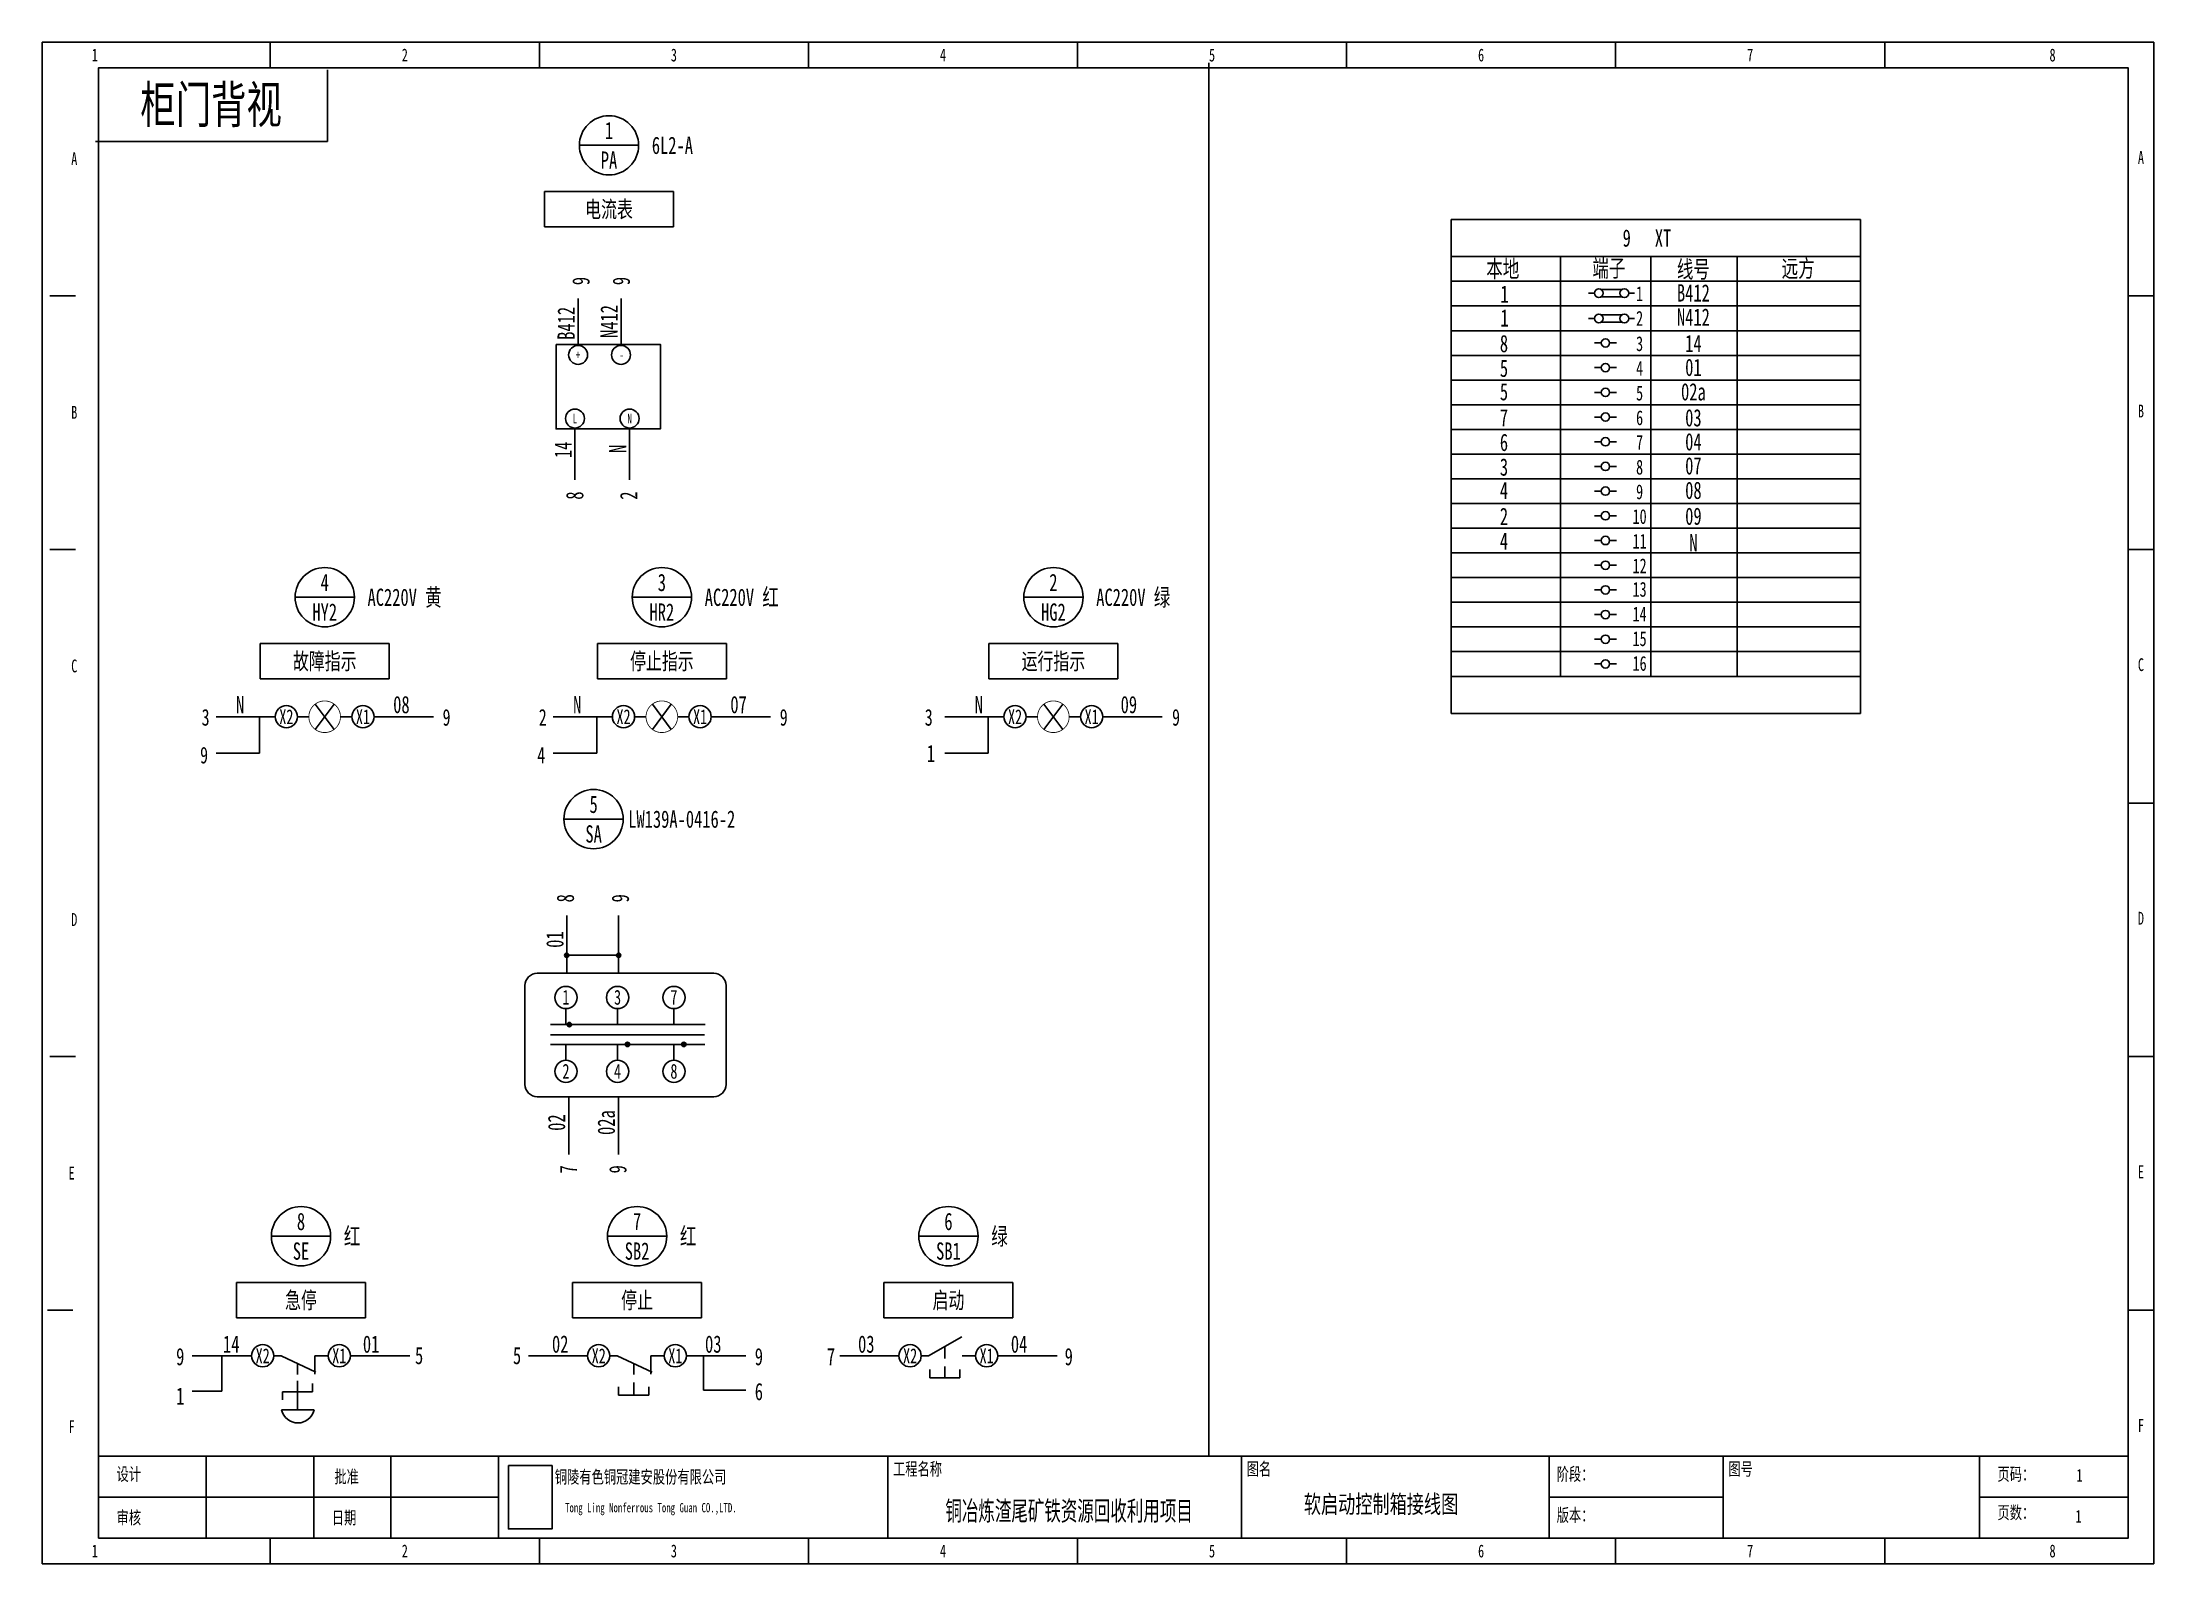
# Model space of a CAD drawing. Header units: millimetres. Extents: x 401220 to 2750366, y -101310 to 943175.
# Drawn here: x 1387354 to 1447973, y 279885 to 323583 of the extents above; entities that cross this region are included whole.
import ezdxf
from ezdxf.enums import TextEntityAlignment as Align

# ---------------------------------------------------------------- set-up
doc = ezdxf.new("R2010")
doc.units = ezdxf.units.MM
doc.linetypes.add('事故照明', pattern=[800, 600, 0, -200, 0])
doc.layers.add('SW', color=8, linetype='Continuous', lineweight=20)
doc.styles.add('IDQSTYLE', font='NSimSun.ttf', dxfattribs={"width": 0.7})
doc.styles.add('标准', font='NSimSun.ttf', dxfattribs={"width": 0.667})

msp = doc.modelspace()

# ---------------------------------------------------------------- texts
at = {"style": 'IDQSTYLE', "width": 0.7}
for s, p in [('1', (1388862.19197, 322921.23879)), ('2', (1397763.74409, 322921.23879)), ('3', (1405488.23147, 322921.23879)), ('4', (1413212.71886, 322921.23879)), ('5', (1420937.20624, 322921.23879)), ('6', (1428661.69362, 322921.23879)), ('7', (1436386.181, 322921.23879)), ('8', (1445067.03348, 322921.23879)), ('A', (1388273.6596, 319941.79366)), ('A', (1447605.07934, 319978.57693)), ('B', (1388273.6596, 312658.70556)), ('B', (1447605.07934, 312695.48883)), ('C', (1388273.6596, 305375.61745)), ('C', (1447605.07934, 305412.40073)), ('D', (1388273.6596, 298092.52935)), ('D', (1447605.07934, 298129.31263)), ('E', (1388200.09305, 290809.44125)), ('E', (1447605.07934, 290846.22452)), ('F', (1388200.09305, 283526.35315)), ('F', (1447605.07934, 283563.13642)), ('1', (1388862.19197, 279958.37564)), ('2', (1397763.74409, 279958.37564)), ('3', (1405488.23147, 279958.37564)), ('4', (1413212.71886, 279958.37564)), ('5', (1420937.20624, 279958.37564)), ('6', (1428661.69362, 279958.37564)), ('7', (1436386.181, 279958.37564)), ('8', (1445067.03348, 279958.37564))]:
    msp.add_text(s, height=368.5684, dxfattribs=at).set_placement(p, align=Align.BOTTOM_CENTER)
msp.add_text('柜门背视', height=1063.644581, dxfattribs=at).set_placement((1392203.02989, 321811.60536), align=Align.MIDDLE)
for s, height, p in [('1', 496.36747, (1403625.3485, 321047.75474)), ('PA', 496.367471, (1403625.3485, 320196.83908)), ('电流表', 478.640062, (1403625.3485, 318785.92395)), ('9', 496.36747, (1432842.5834, 317960.15798)), ('XT', 496.367471, (1433885.0256, 317958.1375)), ('1', 496.36747, (1429334.27887, 316350.8416)), ('1', 425.45783, (1433212.10848, 316362.67055)), ('1', 496.36747, (1429334.27887, 315664.3408)), ('2', 425.45783, (1433212.1085, 315653.57416)), ('+', 272.16, (1402737.14644, 314602.77093)), ('8', 496.36747, (1429318.35206, 314928.41116)), ('3', 425.45783, (1433212.10799, 314926.00095)), ('-', 272.16, (1403991.92376, 314602.77093)), ('5', 496.36747, (1429318.35206, 314219.31477)), ('4', 425.45783, (1433212.10801, 314216.90456)), ('5', 496.36747, (1429318.35206, 313547.56958)), ('5', 425.45783, (1433212.10803, 313507.80817)), ('@N421', 0.141819, (1433530.47748, 313526.28508)), ('L', 272.16, (1402647.9022, 312775.06194)), ('N', 272.16, (1404216.52623, 312775.06194)), ('7', 496.36747, (1429318.3521, 312801.12199)), ('6', 425.45783, (1433212.10804, 312798.71178)), ('6', 496.36747, (1429318.35212, 312092.02561)), ('7', 425.45783, (1433212.10806, 312089.6154)), ('3', 496.36747, (1429318.35206, 311382.92922)), ('8', 425.45783, (1433212.10808, 311380.51901)), ('4', 496.36747, (1429318.35206, 310710.03053)), ('9', 425.45783, (1433212.1081, 310671.42262)), ('2', 496.36747, (1429318.35217, 309964.73751)), ('10', 425.457833, (1433212.10812, 309962.32623)), ('4', 496.36747, (1429318.35206, 309255.64005)), ('11', 425.457833, (1433212.10814, 309253.22985)), ('12', 425.457833, (1433212.10816, 308544.13346)), ('4', 496.36747, (1395463.57176, 308068.46278)), ('3', 496.36747, (1405143.02987, 308068.46278)), ('2', 496.36747, (1416383.00943, 308068.46278)), ('13', 425.457833, (1433212.10814, 307871.48876)), ('HY2', 496.367471, (1395463.57176, 307217.54711)), ('HR2', 496.367471, (1405143.02987, 307217.54711)), ('HG2', 496.367471, (1416383.00943, 307217.54711)), ('14', 425.457833, (1433212.10816, 307162.39237)), ('15', 425.457833, (1433212.10814, 306453.29599)), ('故障指示', 478.640062, (1395463.57176, 305807.70101)), ('停止指示', 478.640062, (1405143.02987, 305807.70101)), ('运行指示', 478.640062, (1416383.00943, 305806.63198)), ('16', 425.457833, (1433212.10816, 305744.1996)), ('3', 478.64006, (1392043.97909, 304194.60859)), ('X2', 425.457833, (1394363.05451, 304210.97837)), ('X1', 425.457833, (1396561.25331, 304210.97837)), ('9', 478.64006, (1398961.71481, 304194.60859)), ('2', 478.64006, (1401723.4372, 304194.60859)), ('X2', 425.457833, (1404042.51262, 304210.97837)), ('X1', 425.457833, (1406240.71142, 304210.97837)), ('9', 478.64006, (1408641.17292, 304194.60859)), ('3', 478.64006, (1412803.99289, 304194.60859)), ('X2', 425.457833, (1415282.49217, 304210.97837)), ('X1', 425.457833, (1417480.69097, 304210.97837)), ('9', 478.64006, (1419904.06514, 304194.60859)), ('9', 478.64006, (1392000.67215, 303109.06978)), ('4', 478.64006, (1401680.13026, 303109.06978)), ('1', 496.36747, (1412866.32529, 303155.74623)), ('5', 496.36747, (1403183.78547, 301696.37685)), ('SA', 496.367471, (1403183.78547, 300845.46118)), ('8', 496.36747, (1394783.23071, 289716.53651)), ('7', 496.36747, (1404431.06114, 289716.53651)), ('6', 496.36747, (1413369.94544, 289716.53651)), ('SE', 496.367471, (1394783.23071, 288865.62085)), ('SB2', 496.367471, (1404431.06114, 288865.62085)), ('SB1', 496.367471, (1413369.94544, 288865.62085)), ('急停', 478.640062, (1394783.23071, 287454.70572)), ('停止', 478.640062, (1404431.06114, 287454.70572)), ('启动', 478.640062, (1413369.94544, 287454.70572)), ('X2', 425.457833, (1393682.71346, 285859.05211)), ('X1', 425.457833, (1395880.91226, 285859.05211)), ('X2', 425.457833, (1403330.54388, 285859.05211)), ('X1', 425.457833, (1405528.74269, 285859.05211)), ('X2', 425.457833, (1412269.42818, 285859.05211)), ('X1', 425.457833, (1414467.62698, 285859.05211)), ('软启动控制箱接线图', 515.995757, (1425789.12617, 281598.80664))]:
    msp.add_text(s, height=height, dxfattribs=at).set_placement(p, align=Align.MIDDLE_CENTER)
for s, height, p in [(' 6L2-A', 496.367471, (1404618.08344, 320622.29691)), (' AC220V 黄', 496.367471, (1396456.3067, 307643.00494)), (' AC220V 红', 496.367471, (1406135.76481, 307643.00494)), (' AC220V 绿', 496.367471, (1417375.74437, 307643.00494)), ('LW139A-0416-2', 496.3674713, (1404176.52042, 301270.91902)), (' 红', 496.367471, (1395775.96566, 289291.07868)), (' 红', 496.367471, (1405423.79608, 289291.07868)), (' 绿', 496.367471, (1414362.68038, 289291.07868))]:
    msp.add_text(s, height=height, dxfattribs=at).set_placement(p, align=Align.MIDDLE_LEFT)
for s, height, rotation, p in [('本地', 496.367471, 359.9999984659, (1429284.11939, 316831.54308)), ('端子', 496.367471, 359.9999984659, (1432329.45055, 316845.48507)), ('线号', 496.367471, 359.9999984659, (1434756.64801, 316817.29466)), ('远方', 496.367471, 359.9999984659, (1437763.91778, 316836.15636)), ('9', 496.36747, 89.9999984585, (1403067.12582, 316724.28348)), ('9', 496.36747, 89.9999984585, (1404224.99946, 316724.28348)), ('B412', 496.367471, 359.9999984659, (1434756.64856, 316135.68579)), ('B412', 496.367471, 89.9999984585, (1402642.8661, 315509.43045)), ('N412', 496.367471, 89.9999984585, (1403875.93413, 315562.5164)), ('N412', 496.367471, 359.9999984659, (1434756.64856, 315440.9351)), ('14', 496.367471, 359.9999984659, (1434756.64803, 314683.20275)), ('01', 496.367471, 359.9999984659, (1434756.64803, 313998.42938)), ('02a', 496.367471, 359.9999984659, (1434756.64803, 313295.88733)), ('03', 496.367471, 359.9999984659, (1434756.64803, 312549.59574)), ('04', 496.367471, 359.9999984659, (1434756.64803, 311860.86109)), ('14', 496.367471, 89.9999984585, (1402553.62186, 311876.69532)), ('N', 496.36747, 89.9999984585, (1404122.24589, 311905.26121)), ('07', 496.367471, 359.9999984659, (1434756.64803, 311169.21732)), ('8', 496.36747, 89.9999984585, (1402887.66384, 310562.58073)), ('2', 496.36747, 89.9999984585, (1404436.62422, 310562.58073)), ('08', 496.367471, 359.9999984659, (1434756.64803, 310466.48795)), ('09', 496.367471, 359.9999984659, (1434756.64803, 309723.12394)), ('N', 496.36747, 359.9999984659, (1434756.64795, 308961.94286)), ('8', 496.36747, 89.9999984585, (1402619.20093, 298997.22246)), ('9', 496.36747, 89.9999984585, (1404198.0472, 298997.22246)), ('01', 496.367471, 89.9999984585, (1402318.4265, 297811.39733)), ('02a', 496.367471, 89.9999984585, (1403793.01017, 292555.82596)), ('02', 496.367471, 89.9999984585, (1402367.44592, 292555.82596)), ('7', 496.36747, 89.9999984585, (1402705.5651, 291213.57997)), ('9', 496.36747, 89.9999984585, (1404126.06505, 291213.57997)), ('14', 496.367471, 359.9999984659, (1392780.61813, 285946.69709)), ('01', 496.367471, 359.9999984659, (1396795.63056, 285946.69709)), ('02', 496.367471, 359.9999984659, (1402224.56633, 285946.69709)), ('03', 496.367471, 359.9999984659, (1406618.7035, 285946.69709)), ('03', 496.367471, 359.9999984659, (1411012.01268, 285946.69709)), ('04', 496.367471, 359.9999984659, (1415397.978, 285946.69709)), ('9', 496.36747, 359.9999984659, (1391316.12474, 285586.82178)), ('5', 496.36747, 359.9999984659, (1398173.50975, 285618.41367)), ('5', 496.36747, 359.9999984659, (1400984.97896, 285618.41367)), ('9', 496.36747, 359.9999984659, (1407928.24676, 285586.82178)), ('7', 496.36747, 359.9999984659, (1409998.21294, 285586.82178)), ('9', 496.36747, 359.9999984659, (1416824.27385, 285586.82178)), ('1', 496.36747, 359.9999984659, (1391316.12474, 284453.19632)), ('6', 496.36747, 359.9999984659, (1407928.24676, 284582.77365))]:
    msp.add_text(s, height=height, rotation=rotation, dxfattribs=at).set_placement(p, align=Align.CENTER)
for s, height, p in [('N', 496.36747, (1393034.95669, 304312.81107)), ('08', 496.367471, (1397666.02305, 304312.81107)), ('N', 496.36747, (1402714.4148, 304312.81107)), ('07', 496.367471, (1407345.48116, 304312.81107)), ('N', 496.36747, (1414241.1688, 304312.81107)), ('09', 496.367471, (1418549.5853, 304312.81107)), ('1', 425.45783, (1402389.41432, 295943.21218)), ('3', 425.45783, (1403871.21948, 295943.21218)), ('7', 425.45783, (1405488.51654, 295943.21218)), ('2', 425.45783, (1402389.41432, 293816.6462)), ('4', 425.45783, (1403871.21948, 293816.6462)), ('8', 425.45783, (1405488.51654, 293816.6462)), ('1', 368.5684, (1445839.48222, 282238.93859)), ('1', 368.5684, (1445810.08119, 281061.87384))]:
    msp.add_text(s, height=height, dxfattribs=at).set_placement(p, align=Align.CENTER)
for s, p in [('设计', (1389487.50761, 282165.37204)), ('批准', (1395740.66407, 282091.80549)), ('工程名称', (1411778.1712, 282312.50513)), ('图名', (1421930.35461, 282312.50513)), ('阶段：', (1430831.90674, 282165.37204)), ('图号', (1435760.86535, 282312.50513)), ('页码：', (1443485.35273, 282165.37204)), ('审核', (1389487.50761, 280914.74075)), ('日期', (1395667.09752, 280914.74075)), ('版本：', (1430831.90674, 280988.3073)), ('页数：', (1443485.35273, 281061.87384))]:
    msp.add_text(s, height=368.568398, dxfattribs=at).set_placement(p, align=Align.BOTTOM_LEFT)
for s, height, p in [('铜陵有色铜冠建安股份有限公司', 368.5683979, (1402068.99262, 282564.7681)), ('Tong Ling Nonferrous Tong Guan CO.,LTD.', 265.3692465, (1402363.2588, 281629.04283))]:
    msp.add_text(s, height=height, dxfattribs=at).set_placement(p, align=Align.TOP_LEFT)
at = {"layer": 'SW', "color": 4, "linetype": 'Continuous', "lineweight": 25, "style": '标准', "width": 0.62}
msp.add_text('铜冶炼渣尾矿铁资源回收利用项目', height=560, dxfattribs=at).set_placement((1416833.72416, 281125.96072), align=Align.CENTER)

# ---------------------------------------------------------------- hatches: boundary and pattern name
h = msp.add_hatch(color=256)
h.dxf.hatch_style = 1
h.paths.add_polyline_path([(1402475.82452, 297360.98523, 0.4142135624), (1402412.70683, 297424.10291), (1402412.70683, 297297.86755, 0.4142135624)])
h.paths.add_polyline_path([(1402412.70683, 297424.10291, 0.4142135624), (1402349.58915, 297360.98523, 0.4142135624), (1402412.70683, 297297.86755)])
h = msp.add_hatch(color=256)
h.dxf.hatch_style = 1
h.paths.add_polyline_path([(1403964.47824, 297360.98523, 0.4142135624), (1403901.36056, 297424.10291), (1403901.36056, 297297.86755, 0.4142135624)])
h.paths.add_polyline_path([(1403901.36056, 297424.10291, 0.4142135624), (1403838.24288, 297360.98523, 0.4142135624), (1403901.36056, 297297.86755)])
h = msp.add_hatch(color=256)
h.dxf.hatch_style = 1
h.paths.add_polyline_path([(1402549.81219, 295368.79678, 1), (1402426.7895, 295368.79678)])
h.paths.add_polyline_path([(1402426.7895, 295368.79678, 1), (1402549.81219, 295368.79678)])
h = msp.add_hatch(color=256)
h.dxf.hatch_style = 1
h.paths.add_polyline_path([(1404094.49238, 294801.51967), (1404217.51508, 294801.51967, 1)])
h.paths.add_polyline_path([(1404217.51508, 294801.51967), (1404094.49238, 294801.51967, 1)])
h = msp.add_hatch(color=256)
h.dxf.hatch_style = 1
h.paths.add_polyline_path([(1405711.78945, 294801.51967), (1405834.81214, 294801.51967, 1)])
h.paths.add_polyline_path([(1405834.81214, 294801.51967), (1405711.78945, 294801.51967, 1)])

# ---------------------------------------------------------------- linework, layer by layer
at = {"ltscale": 4}
for p, q in [((1393901.5004, 322847.67224), (1393901.5004, 323583.33771)), ((1401625.98778, 322847.67224), (1401625.98778, 323583.33771)), ((1409350.47517, 322847.67224), (1409350.47517, 323583.33771)), ((1417074.96255, 322847.67224), (1417074.96255, 323583.33771)), ((1424799.44993, 322847.67224), (1424799.44993, 323583.33771)), ((1432523.93731, 322847.67224), (1432523.93731, 323583.33771)), ((1440248.42469, 322847.67224), (1440248.42469, 323583.33771)), ((1387574.77741, 316300.24961), (1388310.44287, 316300.24961)), ((1431914.53628, 316376.93179), (1431747.45884, 316376.93179)), ((1433067.50372, 316377.04034), (1432900.42628, 316377.04034)), ((1447237.2466, 316300.24961), (1447972.91207, 316300.24961)), ((1431914.20694, 315647.91165), (1431747.1295, 315647.91165)), ((1433067.17439, 315648.0202), (1432900.09695, 315648.0202)), ((1432112.19447, 314945.73174), (1431912.84433, 314945.73174)), ((1432351.41464, 314945.73174), (1432550.76478, 314945.73174)), ((1432112.19449, 314236.63535), (1431912.84435, 314236.63535)), ((1432351.41466, 314236.63535), (1432550.7648, 314236.63535)), ((1432112.19451, 313527.53896), (1431912.84437, 313527.53896)), ((1432351.41467, 313527.53896), (1432550.76481, 313527.53896)), ((1432112.19447, 312818.44258), (1431912.84433, 312818.44258)), ((1432112.19447, 312818.44258), (1431912.84433, 312818.44258)), ((1432351.41464, 312818.44258), (1432550.76478, 312818.44258)), ((1432351.41464, 312818.44258), (1432550.76478, 312818.44258)), ((1432112.19449, 312109.34619), (1431912.84435, 312109.34619)), ((1432351.41466, 312109.34619), (1432550.7648, 312109.34619)), ((1432112.19451, 311400.2498), (1431912.84437, 311400.2498)), ((1432351.41467, 311400.2498), (1432550.76481, 311400.2498)), ((1432112.19447, 310691.15341), (1431912.84433, 310691.15341)), ((1432351.41464, 310691.15341), (1432550.76478, 310691.15341)), ((1432112.19447, 309982.05703), (1431912.84433, 309982.05703)), ((1432351.41464, 309982.05703), (1432550.76478, 309982.05703)), ((1432112.19456, 309272.96064), (1431912.84442, 309272.96064)), ((1432351.41473, 309272.96064), (1432550.76487, 309272.96064)), ((1387574.77741, 309017.16151), (1388310.44287, 309017.16151)), ((1432112.19447, 308563.86425), (1431912.84433, 308563.86425)), ((1432351.41464, 308563.86425), (1432550.76478, 308563.86425)), ((1447237.2466, 309017.16151), (1447972.91207, 309017.16151)), ((1432112.19449, 307854.76786), (1431912.84435, 307854.76786)), ((1432351.41466, 307854.76786), (1432550.7648, 307854.76786)), ((1432112.19451, 307145.67148), (1431912.84437, 307145.67148)), ((1432351.41467, 307145.67148), (1432550.76481, 307145.67148)), ((1432112.19449, 306436.57509), (1431912.84435, 306436.57509)), ((1432351.41466, 306436.57509), (1432550.7648, 306436.57509)), ((1432112.19451, 305727.4787), (1431912.84437, 305727.4787)), ((1432351.41467, 305727.4787), (1432550.76481, 305727.4787)), ((1447237.2466, 301734.0734), (1447972.91207, 301734.0734)), ((1387574.77741, 294450.9853), (1388310.44287, 294450.9853)), ((1447237.2466, 294450.9853), (1447972.91207, 294450.9853)), ((1387501.21086, 287167.8972), (1388236.87632, 287167.8972)), ((1447237.2466, 287167.8972), (1447972.91207, 287167.8972)), ((1388972.54179, 282974.60405), (1447237.2466, 282974.60405)), ((1392062.33674, 282974.60405), (1392062.33674, 280620.47456)), ((1395152.13169, 282974.60405), (1395152.13169, 280620.47456)), ((1397359.12809, 282974.60405), (1397359.12809, 280620.47456)), ((1400448.92304, 282974.60405), (1400448.92304, 280620.47456)), ((1411631.03811, 282974.60405), (1411631.03811, 280620.47456)), ((1421783.22152, 282974.60405), (1421783.22152, 280620.47456)), ((1430611.2071, 282974.60405), (1430611.2071, 280620.47456)), ((1435613.73226, 282974.60405), (1435613.73226, 280620.47456)), ((1442970.38691, 282974.60405), (1442970.38691, 280620.47456)), ((1388972.54179, 281797.53931), (1400448.92304, 281797.53931)), ((1430611.2071, 281797.53931), (1435613.73226, 281797.53931)), ((1442970.38691, 281797.53931), (1447237.2466, 281797.53931)), ((1393901.5004, 279884.8091), (1393901.5004, 280620.47456)), ((1401625.98778, 279884.8091), (1401625.98778, 280620.47456)), ((1409350.47517, 279884.8091), (1409350.47517, 280620.47456)), ((1417074.96255, 279884.8091), (1417074.96255, 280620.47456)), ((1424799.44993, 279884.8091), (1424799.44993, 280620.47456)), ((1432523.93731, 279884.8091), (1432523.93731, 280620.47456)), ((1440248.42469, 279884.8091), (1440248.42469, 280620.47456))]:
    msp.add_line(p, q, dxfattribs=at)
for p, q in [((1397169.90174, 322847.67224), (1388972.54179, 322847.67224)), ((1420848.91454, 322995.36428), (1420848.91454, 282974.60405)), ((1388884.2501, 320729.92087), (1395544.43876, 320729.92087)), ((1402774.43283, 320622.29691), (1404476.26416, 320622.29691)), ((1401772.88524, 319291.7624), (1405477.81176, 319291.7624)), ((1401772.88524, 318282.22356), (1401772.88524, 319291.7624)), ((1405477.81176, 319291.7624), (1405477.81176, 318282.22356)), ((1405477.81176, 318282.22356), (1401772.88524, 318282.22356)), ((1427805.67353, 318489.95979), (1427805.67355, 317426.31521)), ((1427805.67353, 318489.95979), (1439151.21573, 318489.95979)), ((1428212.25448, 318489.95979), (1439557.79669, 318489.95979)), ((1439557.79669, 318489.95979), (1439557.79671, 317426.31521)), ((1427805.67355, 317426.31521), (1439557.79671, 317426.31521)), ((1427805.67355, 317426.31521), (1427805.67357, 316717.21882)), ((1430942.60078, 317426.31521), (1430942.6008, 316717.21882)), ((1433530.4774, 317426.31521), (1433530.47742, 316717.21882)), ((1436013.48214, 317426.31521), (1436013.48216, 316717.21882)), ((1439557.79671, 317426.31521), (1439557.79673, 316717.21882)), ((1427805.6741, 316717.21874), (1427805.67412, 316008.12235)), ((1427805.6741, 316717.21874), (1427805.67412, 316008.12235)), ((1427805.6741, 316717.21874), (1439151.2163, 316717.21874)), ((1428212.25506, 316717.21874), (1439557.79726, 316717.21874)), ((1430942.60135, 316717.21874), (1430942.60137, 316008.12235)), ((1432110.78192, 316481.34346), (1432703.72567, 316481.14403)), ((1433530.47797, 316717.21874), (1433530.47799, 316008.12235)), ((1436012.31532, 316717.21874), (1436012.31534, 316008.12235)), ((1439557.79726, 316717.21874), (1439557.79728, 316008.12235)), ((1439557.79726, 316717.21874), (1439557.79728, 316008.12235)), ((1402737.14644, 314902.14693), (1402737.14644, 316221.60595)), ((1403970.21446, 314902.14693), (1403970.21446, 316221.60595)), ((1427805.67412, 316008.12235), (1427805.67414, 315299.02596)), ((1427805.67412, 316008.12235), (1427805.67414, 315299.02596)), ((1427805.67412, 316008.12235), (1439151.21632, 316008.12235)), ((1428212.25508, 316008.12235), (1439557.79728, 316008.12235)), ((1430942.60137, 316008.12235), (1430942.60139, 315299.02596)), ((1432112.06504, 316273.39618), (1432703.6557, 316273.12893)), ((1433530.47799, 316008.12235), (1433530.47801, 315299.02596)), ((1436012.31534, 316008.12235), (1436012.31536, 315299.02596)), ((1439557.79728, 316008.12235), (1439557.7973, 315299.02596)), ((1439557.79728, 316008.12235), (1439557.7973, 315299.02596)), ((1403970.21446, 314902.14693), (1403970.21446, 315785.15493)), ((1427805.67357, 315299.02605), (1427805.67359, 314589.92966)), ((1427805.67357, 315299.02605), (1427805.67359, 314589.92966)), ((1427805.67357, 315299.02605), (1439151.21577, 315299.02605)), ((1427805.67414, 315299.02596), (1439151.21634, 315299.02596)), ((1428212.25453, 315299.02605), (1439557.79673, 315299.02605)), ((1428212.2551, 315299.02596), (1439557.7973, 315299.02596)), ((1430942.60082, 315299.02605), (1430942.60084, 314589.92966)), ((1432110.45259, 315752.32332), (1432703.39633, 315752.12389)), ((1432111.73571, 315544.37604), (1432703.32637, 315544.10879)), ((1433530.47744, 315299.02605), (1433530.47746, 314589.92966)), ((1436012.3148, 315299.02605), (1436012.31481, 314589.92966)), ((1439557.79673, 315299.02605), (1439557.79675, 314589.92966)), ((1439557.79673, 315299.02605), (1439557.79675, 314589.92966)), ((1427805.67359, 314589.92966), (1427805.67361, 313880.83327)), ((1427805.67359, 314589.92966), (1427805.67361, 313880.83327)), ((1427805.67359, 314589.92966), (1439151.21579, 314589.92966)), ((1428212.25455, 314589.92966), (1439557.79675, 314589.92966)), ((1430942.60084, 314589.92966), (1430942.60086, 313880.83327)), ((1433530.47746, 314589.92966), (1433530.47748, 313880.83327)), ((1436012.31481, 314589.92966), (1436012.31483, 313880.83327)), ((1439557.79675, 314589.92966), (1439557.79677, 313880.83327)), ((1439557.79675, 314589.92966), (1439557.79677, 313880.83327)), ((1427805.67361, 313880.83327), (1427805.67363, 313171.73689)), ((1427805.67361, 313880.83327), (1427805.67363, 313171.73689)), ((1427805.67361, 313880.83327), (1439151.21581, 313880.83327)), ((1428212.25457, 313880.83327), (1439557.79677, 313880.83327)), ((1430942.60086, 313880.83327), (1430942.60087, 313171.73689)), ((1433530.47748, 313880.83327), (1433530.4775, 313171.73689)), ((1436012.31483, 313880.83327), (1436012.31485, 313171.73689)), ((1439557.79677, 313880.83327), (1439557.79679, 313171.73689)), ((1439557.79677, 313880.83327), (1439557.79679, 313171.73689)), ((1427805.67363, 313171.73689), (1427805.67365, 312462.6405)), ((1427805.67363, 313171.73689), (1427805.67365, 312462.6405)), ((1427805.67363, 313171.73689), (1439151.21583, 313171.73689)), ((1428212.25459, 313171.73689), (1439557.79679, 313171.73689)), ((1430942.60087, 313171.73689), (1430942.60089, 312462.6405)), ((1433530.4775, 313171.73689), (1433530.47751, 312462.6405)), ((1436012.31485, 313171.73689), (1436012.31487, 312462.6405)), ((1439557.79679, 313171.73689), (1439557.79681, 312462.6405)), ((1439557.79679, 313171.73689), (1439557.79681, 312462.6405)), ((1402647.9022, 312475.68594), (1402647.9022, 312173.28594)), ((1402647.9022, 311156.22692), (1402647.9022, 312475.68594)), ((1402647.9022, 311014.29958), (1402647.9022, 312333.75859)), ((1404216.52623, 312475.68594), (1404216.52623, 311979.74994)), ((1404216.52623, 311156.22692), (1404216.52623, 312475.68594)), ((1404216.52623, 311014.29958), (1404216.52623, 312333.75859)), ((1427805.67365, 312462.6405), (1427805.67367, 311753.54411)), ((1427805.67365, 312462.6405), (1427805.67367, 311753.54411)), ((1427805.67365, 312462.6405), (1439151.21585, 312462.6405)), ((1428212.25461, 312462.6405), (1439557.79681, 312462.6405)), ((1430942.60089, 312462.6405), (1430942.60091, 311753.54411)), ((1433530.47751, 312462.6405), (1433530.47753, 311753.54411)), ((1436012.31487, 312462.6405), (1436012.31489, 311753.54411)), ((1439557.79681, 312462.6405), (1439557.79683, 311753.54411)), ((1439557.79681, 312462.6405), (1439557.79683, 311753.54411)), ((1427805.67367, 311753.54411), (1427805.67369, 311044.44772)), ((1427805.67367, 311753.54411), (1427805.67369, 311044.44772)), ((1427805.67367, 311753.54411), (1439151.21587, 311753.54411)), ((1428212.25463, 311753.54411), (1439557.79683, 311753.54411)), ((1430942.60091, 311753.54411), (1430942.60093, 311044.44772)), ((1433530.47753, 311753.54411), (1433530.47755, 311044.44772)), ((1436012.31489, 311753.54411), (1436012.31491, 311044.44772)), ((1439557.79683, 311753.54411), (1439557.79685, 311044.44772)), ((1439557.79683, 311753.54411), (1439557.79685, 311044.44772)), ((1427805.67369, 311044.44772), (1427805.67371, 310335.35134)), ((1427805.67369, 311044.44772), (1427805.67371, 310335.35134)), ((1427805.67369, 311044.44772), (1439151.21589, 311044.44772)), ((1428212.25465, 311044.44772), (1439557.79685, 311044.44772)), ((1430942.60093, 311044.44772), (1430942.60095, 310335.35134)), ((1433530.47755, 311044.44772), (1433530.47757, 310335.35134)), ((1436012.31491, 311044.44772), (1436012.31493, 310335.35134)), ((1439557.79685, 311044.4477), (1439557.79687, 310335.35131)), ((1427805.67371, 310335.35134), (1427805.67372, 309626.25495)), ((1427805.67371, 310335.35134), (1427805.67372, 309626.25495)), ((1427805.67371, 310335.35134), (1439151.21591, 310335.35134)), ((1428212.25466, 310335.35134), (1439557.79687, 310335.35134)), ((1430942.60095, 310335.35134), (1430942.60097, 309626.25495)), ((1433530.47757, 310335.35134), (1433530.47759, 309626.25495)), ((1436012.31493, 310335.35134), (1436012.31495, 309626.25495)), ((1439557.79687, 310335.35131), (1439557.79688, 309626.25493)), ((1427805.67372, 309626.25495), (1427805.67374, 308917.15856)), ((1427805.67372, 309626.25495), (1427805.67374, 308917.15856)), ((1427805.67372, 309626.25495), (1439151.21593, 309626.25495)), ((1428212.25468, 309626.25495), (1439557.79688, 309626.25495)), ((1430942.60097, 309626.25495), (1430942.60099, 308917.15856)), ((1433530.47759, 309626.25495), (1433530.47761, 308917.15856)), ((1436012.31495, 309626.25495), (1436012.31497, 308917.15856)), ((1439557.79688, 309626.25495), (1439557.7969, 308917.15856)), ((1439557.79688, 309626.25495), (1439557.7969, 308917.15856)), ((1427805.67374, 308917.15856), (1427805.67376, 308208.06217)), ((1427805.67374, 308917.15856), (1427805.67376, 308208.06217)), ((1427805.67374, 308917.15856), (1439151.21594, 308917.15856)), ((1428212.2547, 308917.15856), (1439557.7969, 308917.15856)), ((1430942.60099, 308917.15856), (1430942.60101, 308208.06217)), ((1433530.47761, 308917.15856), (1433530.47763, 308208.06217)), ((1436012.31497, 308917.15856), (1436012.31499, 308208.06217)), ((1439557.7969, 308917.15856), (1439557.79692, 308208.06217)), ((1439557.7969, 308917.15856), (1439557.79692, 308208.06217)), ((1427805.67376, 308208.06217), (1427805.67378, 307498.96579)), ((1427805.67376, 308208.06217), (1427805.67378, 307498.96579)), ((1427805.67376, 308208.06217), (1439151.21596, 308208.06217)), ((1428212.25472, 308208.06217), (1439557.79692, 308208.06217)), ((1430942.60101, 308208.06217), (1430942.60103, 307498.96579)), ((1433530.47763, 308208.06217), (1433530.47765, 307498.96579)), ((1436012.31499, 308208.06217), (1436012.315, 307498.96579)), ((1439557.79692, 308208.06217), (1439557.79694, 307498.96579)), ((1439557.79692, 308208.06217), (1439557.79694, 307498.96579)), ((1394612.6561, 307643.00494), (1396314.48743, 307643.00494)), ((1404292.11421, 307643.00494), (1405993.94554, 307643.00494)), ((1415532.09376, 307643.00494), (1417233.92509, 307643.00494)), ((1427805.67378, 307498.96579), (1427805.6738, 306789.8694)), ((1427805.67378, 307498.96579), (1427805.6738, 306789.8694)), ((1427805.67378, 307498.96579), (1439151.21598, 307498.96579)), ((1428212.25474, 307498.96579), (1439557.79694, 307498.96579)), ((1430942.60103, 307498.96579), (1430942.60105, 306789.8694)), ((1433530.47765, 307498.96579), (1433530.47767, 306789.8694)), ((1436012.315, 307498.96579), (1436012.31502, 306789.8694)), ((1439557.79694, 307498.96579), (1439557.79696, 306789.8694)), ((1439557.79694, 307498.96579), (1439557.79696, 306789.8694)), ((1427805.67376, 306789.8694), (1427805.67378, 306080.77301)), ((1427805.67376, 306789.8694), (1427805.67378, 306080.77301)), ((1427805.67376, 306789.8694), (1439151.21596, 306789.8694)), ((1427805.6738, 306789.8694), (1439151.216, 306789.8694)), ((1428212.25472, 306789.8694), (1439557.79692, 306789.8694)), ((1428212.25476, 306789.8694), (1439557.79696, 306789.8694)), ((1430942.60101, 306789.8694), (1430942.60103, 306080.77301)), ((1433530.47763, 306789.8694), (1433530.47765, 306080.77301)), ((1436012.31499, 306789.8694), (1436012.315, 306080.77301)), ((1439557.79692, 306789.8694), (1439557.79694, 306080.77301)), ((1439557.79692, 306789.8694), (1439557.79694, 306080.77301)), ((1393611.1085, 306312.47043), (1397316.03502, 306312.47043)), ((1393611.1085, 305302.93159), (1393611.1085, 306312.47043)), ((1397316.03502, 306312.47043), (1397316.03502, 305302.93159)), ((1403290.56661, 306312.47043), (1406995.49313, 306312.47043)), ((1403290.56661, 305302.93159), (1403290.56661, 306312.47043)), ((1406995.49313, 306312.47043), (1406995.49313, 305302.93159)), ((1414530.54617, 306312.47043), (1418235.47269, 306312.47043)), ((1414530.54617, 305302.93159), (1414530.54617, 306312.47043)), ((1418235.47269, 306312.47043), (1418235.47269, 305302.93159)), ((1427805.67378, 306080.77301), (1427805.6738, 305371.67662)), ((1427805.67378, 306080.77301), (1427805.6738, 305371.67662)), ((1427805.67378, 306080.77301), (1439151.21598, 306080.77301)), ((1428212.25474, 306080.77301), (1439557.79694, 306080.77301)), ((1430942.60103, 306080.77301), (1430942.60105, 305371.67662)), ((1433530.47765, 306080.77301), (1433530.47767, 305371.67662)), ((1436012.315, 306080.77301), (1436012.31502, 305371.67662)), ((1439557.79694, 306080.77301), (1439557.79696, 305371.67662)), ((1439557.79694, 306080.77301), (1439557.79696, 305371.67662)), ((1397316.03502, 305302.93159), (1393611.1085, 305302.93159)), ((1406995.49313, 305302.93159), (1403290.56661, 305302.93159)), ((1418235.47269, 305302.93159), (1414530.54617, 305302.93159)), ((1427805.6738, 305371.67662), (1427805.67382, 304662.58024)), ((1427805.6738, 305371.67662), (1427805.67382, 304662.58024)), ((1427805.6738, 305371.67662), (1439151.216, 305371.67662)), ((1427805.67384, 305371.67662), (1427805.67387, 304308.03204)), ((1427805.67385, 305017.12843), (1427805.67387, 304308.03204)), ((1427805.67385, 305017.12843), (1427805.67387, 304308.03204)), ((1428212.25476, 305371.67662), (1439557.79696, 305371.67662)), ((1439557.79696, 305371.67662), (1439557.79698, 304662.58024)), ((1439557.79696, 305371.67662), (1439557.79698, 304662.58024)), ((1439557.797, 305371.67662), (1439557.79703, 304308.03204)), ((1395189.86109, 304574.03578), (1395734.44711, 303847.92108)), ((1404869.3192, 304574.03578), (1405413.90522, 303847.92108)), ((1416109.29875, 304574.03578), (1416653.88478, 303847.92108)), ((1427805.67387, 304308.03204), (1439151.21607, 304308.03204)), ((1428212.25483, 304308.03204), (1439557.79703, 304308.03204)), ((1394045.37899, 304210.97826), (1392343.54766, 304210.97826)), ((1393595.32003, 304210.97826), (1393595.32003, 303161.16961)), ((1394682.14788, 304210.97837), (1394894.87699, 304210.97843)), ((1394894.87699, 304210.97843), (1395008.33241, 304210.97843)), ((1395915.97579, 304210.97843), (1396029.43121, 304210.97843)), ((1396029.43121, 304210.97843), (1396242.15993, 304210.97837)), ((1396881.76454, 304210.97826), (1398583.59587, 304210.97826)), ((1403724.8371, 304210.97826), (1402023.00577, 304210.97826)), ((1403274.77814, 304210.97826), (1403274.77814, 303161.16961)), ((1404361.60599, 304210.97837), (1404574.3351, 304210.97843)), ((1404574.3351, 304210.97843), (1404687.79052, 304210.97843)), ((1405595.4339, 304210.97843), (1405708.88932, 304210.97843)), ((1405708.88932, 304210.97843), (1405921.61804, 304210.97837)), ((1406561.22265, 304210.97826), (1408263.05398, 304210.97826)), ((1414964.81665, 304210.97826), (1413262.98532, 304210.97826)), ((1414514.7577, 304210.97826), (1414514.7577, 303161.16961)), ((1415601.58555, 304210.97837), (1415814.31465, 304210.97843)), ((1415814.31465, 304210.97843), (1415927.77008, 304210.97843)), ((1416835.41345, 304210.97843), (1416948.86887, 304210.97843)), ((1416948.86887, 304210.97843), (1417161.5976, 304210.97837)), ((1417801.2022, 304210.97826), (1419503.03353, 304210.97826)), ((1393595.32003, 303161.16961), (1392343.54766, 303161.16961)), ((1403274.77814, 303161.16961), (1402023.00577, 303161.16961)), ((1414514.7577, 303161.16961), (1413262.98532, 303161.16961)), ((1402332.86981, 301270.91902), (1404034.70114, 301270.91902)), ((1402412.70683, 296844.38789), (1402412.70683, 298505.92839)), ((1403901.36056, 296844.38789), (1403901.36056, 298505.92839)), ((1402412.70683, 297360.98523), (1403901.36056, 297360.98523)), ((1401212.94614, 296489.83969), (1401212.94614, 293653.45414)), ((1405254.08053, 296844.38789), (1401567.49433, 296844.38789)), ((1405148.29204, 296844.38789), (1401567.49433, 296844.38789)), ((1406630.22056, 296844.38789), (1402943.63436, 296844.38789)), ((1406524.43207, 296844.38789), (1402943.63436, 296844.38789)), ((1406984.76855, 293653.45414), (1406984.76855, 296489.83969)), ((1402389.41432, 295828.89147), (1402389.41432, 295652.4353)), ((1403871.21948, 295828.89147), (1403871.21948, 295652.4353)), ((1405488.51654, 295828.89147), (1405488.51654, 295652.4353)), ((1402389.4143, 295368.79674), (1401947.8811, 295368.79678)), ((1401947.8811, 295368.79678), (1406386.60569, 295368.79678)), ((1402389.41432, 295652.4353), (1402389.4143, 295368.79674)), ((1403871.21948, 295652.4353), (1403871.21945, 295368.79674)), ((1405488.51654, 295652.4353), (1405488.51652, 295368.79674)), ((1401947.88105, 294801.51967), (1406379.30908, 294801.51967)), ((1402389.41423, 294517.88108), (1402389.41425, 294801.51963)), ((1403871.21938, 294517.88108), (1403871.21941, 294801.51963)), ((1405488.51645, 294517.88108), (1405488.51647, 294801.51963)), ((1402389.41432, 294517.88108), (1402389.41432, 294344.33744)), ((1403871.21948, 294517.88108), (1403871.21948, 294344.33744)), ((1405488.51654, 294517.88108), (1405488.51654, 294344.33744)), ((1401567.49433, 293298.90595), (1405217.90349, 293298.90595)), ((1402472.95183, 291637.36545), (1402472.95183, 293298.90595)), ((1402943.63436, 293298.90595), (1406630.22036, 293298.90595)), ((1403896.16475, 291637.36545), (1403896.16475, 293298.90595)), ((1393932.31505, 289291.07868), (1395634.14638, 289291.07868)), ((1403580.14547, 289291.07868), (1405281.9768, 289291.07868)), ((1412519.02977, 289291.07868), (1414220.8611, 289291.07868)), ((1392930.76745, 287960.54417), (1396635.69397, 287960.54417)), ((1392930.76745, 286951.00533), (1392930.76745, 287960.54417)), ((1396635.69397, 287960.54417), (1396635.69397, 286951.00533)), ((1402578.59788, 287960.54417), (1406283.5244, 287960.54417)), ((1402578.59788, 286951.00533), (1402578.59788, 287960.54417)), ((1406283.5244, 287960.54417), (1406283.5244, 286951.00533)), ((1411517.48218, 287960.54417), (1415222.4087, 287960.54417)), ((1411517.48218, 286951.00533), (1411517.48218, 287960.54417)), ((1415222.4087, 287960.54417), (1415222.4087, 286951.00533)), ((1396635.69397, 286951.00533), (1392930.76745, 286951.00533)), ((1406283.5244, 286951.00533), (1402578.59788, 286951.00533)), ((1415222.4087, 286951.00533), (1411517.48218, 286951.00533)), ((1412801.25066, 285859.05216), (1413756.95013, 286406.10548)), ((1393365.03794, 285859.052), (1391663.20661, 285859.052)), ((1392514.12227, 285859.052), (1392514.12227, 284846.91507)), ((1394001.80683, 285859.05211), (1394214.53594, 285859.05216)), ((1394214.53594, 285859.05216), (1395213.30744, 285385.12825)), ((1394683.49158, 285324.23523), (1394683.49158, 285636.5295)), ((1395182.68668, 285859.05216), (1395182.6866, 285326.91679)), ((1395182.68668, 285859.05216), (1395561.81889, 285859.05211)), ((1396201.42349, 285859.052), (1397903.25482, 285859.052)), ((1403012.86836, 285859.052), (1401311.03703, 285859.052)), ((1403649.63726, 285859.05211), (1403862.36637, 285859.05216)), ((1403862.36637, 285859.05216), (1404861.13787, 285385.12825)), ((1404333.56248, 285323.17212), (1404333.56248, 285635.46638)), ((1404830.5171, 285859.05216), (1404830.51702, 285326.91679)), ((1404830.5171, 285859.05216), (1405209.64931, 285859.05211)), ((1405849.25391, 285859.052), (1407551.08524, 285859.052)), ((1406341.6709, 285859.052), (1406341.6709, 284969.61927)), ((1411951.75266, 285859.052), (1410249.92133, 285859.052)), ((1412588.52156, 285859.05211), (1412801.25066, 285859.05216)), ((1413267.23207, 285783.98731), (1413267.23207, 286117.80427)), ((1413267.23207, 285220.65807), (1413267.23207, 285554.47503)), ((1413935.80488, 285859.05216), (1413766.5057, 285859.05216)), ((1413935.80488, 285859.05216), (1414148.53361, 285859.05211)), ((1414788.13821, 285859.052), (1416489.96954, 285859.052)), ((1394680.51735, 284823.54287), (1394680.51735, 285135.83713)), ((1395112.90197, 284823.54287), (1395112.90197, 285067.04084)), ((1403901.17785, 284971.14671), (1403901.17785, 284727.64873)), ((1404333.56248, 284727.64873), (1404333.56248, 285087.567)), ((1404765.9471, 284727.64873), (1404765.9471, 284971.14671)), ((1406341.6709, 284969.61927), (1406341.6709, 284869.39542)), ((1412834.84745, 285464.15605), (1412834.84745, 285220.65807)), ((1412834.84745, 285220.65807), (1413699.61669, 285220.65807)), ((1413699.61669, 285220.65807), (1413699.61669, 285464.15605)), ((1392514.12227, 284846.91507), (1391663.20661, 284846.91507)), ((1394226.84362, 284303.26682), (1395159.7596, 284303.26682)), ((1394248.13272, 284590.25038), (1394248.13272, 284823.54287)), ((1394248.13272, 284823.54287), (1395112.90197, 284823.54287)), ((1394680.51735, 284823.54287), (1394680.51735, 284303.26682)), ((1403901.17785, 284727.64873), (1404765.9471, 284727.64873)), ((1406341.6709, 284869.39542), (1407551.08524, 284869.39542))]:
    msp.add_line(p, q)
at = {"linetype": '事故照明'}
msp.add_line((1401947.88105, 295080.06144), (1406364.71585, 295080.06144), dxfattribs=at)
at = {"ltscale": 4}
for points in [[(1387354.07777, 279884.8091), (1447972.91207, 279884.8091), (1447972.91207, 323583.33771), (1387354.07777, 323583.33771)], [(1388972.54179, 280620.47456), (1447237.2466, 280620.47456), (1447237.2466, 322847.67224), (1388972.54179, 322847.67224)]]:
    msp.add_lwpolyline(points, close=True, dxfattribs=at)
for points in [[(1395544.43876, 320729.92087), (1395544.43876, 322790.78305)], [(1395734.44711, 304574.03578), (1395189.86109, 303847.92108)], [(1405413.90522, 304574.03578), (1404869.3192, 303847.92108)], [(1416653.88478, 304574.03578), (1416109.29875, 303847.92108)]]:
    msp.add_lwpolyline(points)
for points in [[(1402107.66749, 314902.14693), (1402107.66749, 312475.68594), (1405103.46399, 312475.68594), (1405103.46399, 314902.14693)], [(1400736.7646, 282707.19141), (1401992.28702, 282707.19141), (1401992.28702, 280887.30447), (1400736.7646, 280887.30447)]]:
    msp.add_lwpolyline(points, close=True)
at = {"const_width": 22.69108}
for points in [[(1395008.33241, 304210.97843, 1), (1395915.97579, 304210.97843, 1)], [(1404687.79052, 304210.97843, 1), (1405595.4339, 304210.97843, 1)], [(1415927.77008, 304210.97843, 1), (1416835.41345, 304210.97843, 1)]]:
    msp.add_lwpolyline(points, format="xyb", close=True, dxfattribs=at)
for centre, radius in [((1403625.3485, 320622.29691), 850.91567), ((1402737.14644, 314602.77093), 272.16), ((1403970.21446, 314602.77093), 272.16), ((1402647.9022, 312775.06194), 272.16), ((1404216.52623, 312775.06194), 272.16), ((1395463.57176, 307643.00494), 850.91567), ((1405143.02987, 307643.00494), 850.91567), ((1416383.00943, 307643.00494), 850.91567), ((1394363.05451, 304210.97837), 319.09337), ((1396561.25331, 304210.97837), 319.09337), ((1404042.51262, 304210.97837), 319.09337), ((1406240.71142, 304210.97837), 319.09337), ((1415282.49217, 304210.97837), 319.09337), ((1417480.69097, 304210.97837), 319.09337), ((1403183.78547, 301270.91902), 850.91567), ((1402412.70683, 297360.98523), 63.11768), ((1403901.36056, 297360.98523), 63.11768), ((1402389.41432, 296147.98485), 319.09337), ((1403871.21948, 296147.98485), 319.09337), ((1405488.51654, 296147.98485), 319.09337), ((1402488.30085, 295368.79678), 61.51135), ((1404156.00373, 294801.51967), 61.51135), ((1405773.30079, 294801.51967), 61.51135), ((1402389.41432, 294025.24407), 319.09337), ((1403871.21948, 294025.24407), 319.09337), ((1405488.51654, 294025.24407), 319.09337), ((1394783.23071, 289291.07868), 850.91567), ((1404431.06114, 289291.07868), 850.91567), ((1413369.94544, 289291.07868), 850.91567), ((1393682.71346, 285859.05211), 319.09337), ((1395880.91226, 285859.05211), 319.09337), ((1403330.54388, 285859.05211), 319.09337), ((1405528.74269, 285859.05211), 319.09337), ((1412269.42818, 285859.05211), 319.09337), ((1414467.62698, 285859.05211), 319.09337)]:
    msp.add_circle(centre, radius)
at = {"ltscale": 4}
for centre, radius in [((1432040.43499, 316376.93179), 125.89871), ((1432774.52757, 316377.04034), 125.89871), ((1432040.10566, 315647.91165), 125.89871), ((1432774.19823, 315648.0202), 125.89871), ((1432231.80455, 314945.73174), 119.61008), ((1432231.80457, 314236.63535), 119.61008), ((1432231.80459, 313527.53896), 119.61008), ((1432231.80455, 312818.44258), 119.61008), ((1432231.80455, 312818.44258), 119.61008), ((1432231.80457, 312109.34619), 119.61008), ((1432231.80459, 311400.2498), 119.61008), ((1432231.80455, 310691.15341), 119.61008), ((1432231.80455, 309982.05703), 119.61008), ((1432231.80465, 309272.96064), 119.61008), ((1432231.80455, 308563.86425), 119.61008), ((1432231.80457, 307854.76786), 119.61008), ((1432231.80459, 307145.67148), 119.61008), ((1432231.80457, 306436.57509), 119.61008), ((1432231.80459, 305727.4787), 119.61008)]:
    msp.add_circle(centre, radius, dxfattribs=at)
for centre, radius, start, end in [((1401567.49433, 296489.83969), 354.54819, 90, 180), ((1406630.22036, 296489.83969), 354.54819, 0, 90), ((1401567.49433, 293653.45414), 354.54819, 180, 270), ((1406630.22036, 293653.45414), 354.54819, 270, 0), ((1394693.30161, 284407.26976), 477.91178, 192.5692546098, 347.4307453902)]:
    msp.add_arc(centre, radius, start, end)
for p in [(1395462.1541, 304210.97843), (1405141.61221, 304210.97843), (1416381.59176, 304210.97843)]:
    msp.add_point(p)

msp.set_redraw_order([(e.dxf.handle, doc.entitydb.next_handle()) for e in msp.query("TEXT MTEXT ATTDEF DIMENSION ARC_DIMENSION")])  # texts and dimensions are drawn at this point

doc.saveas('drawing.dxf')
